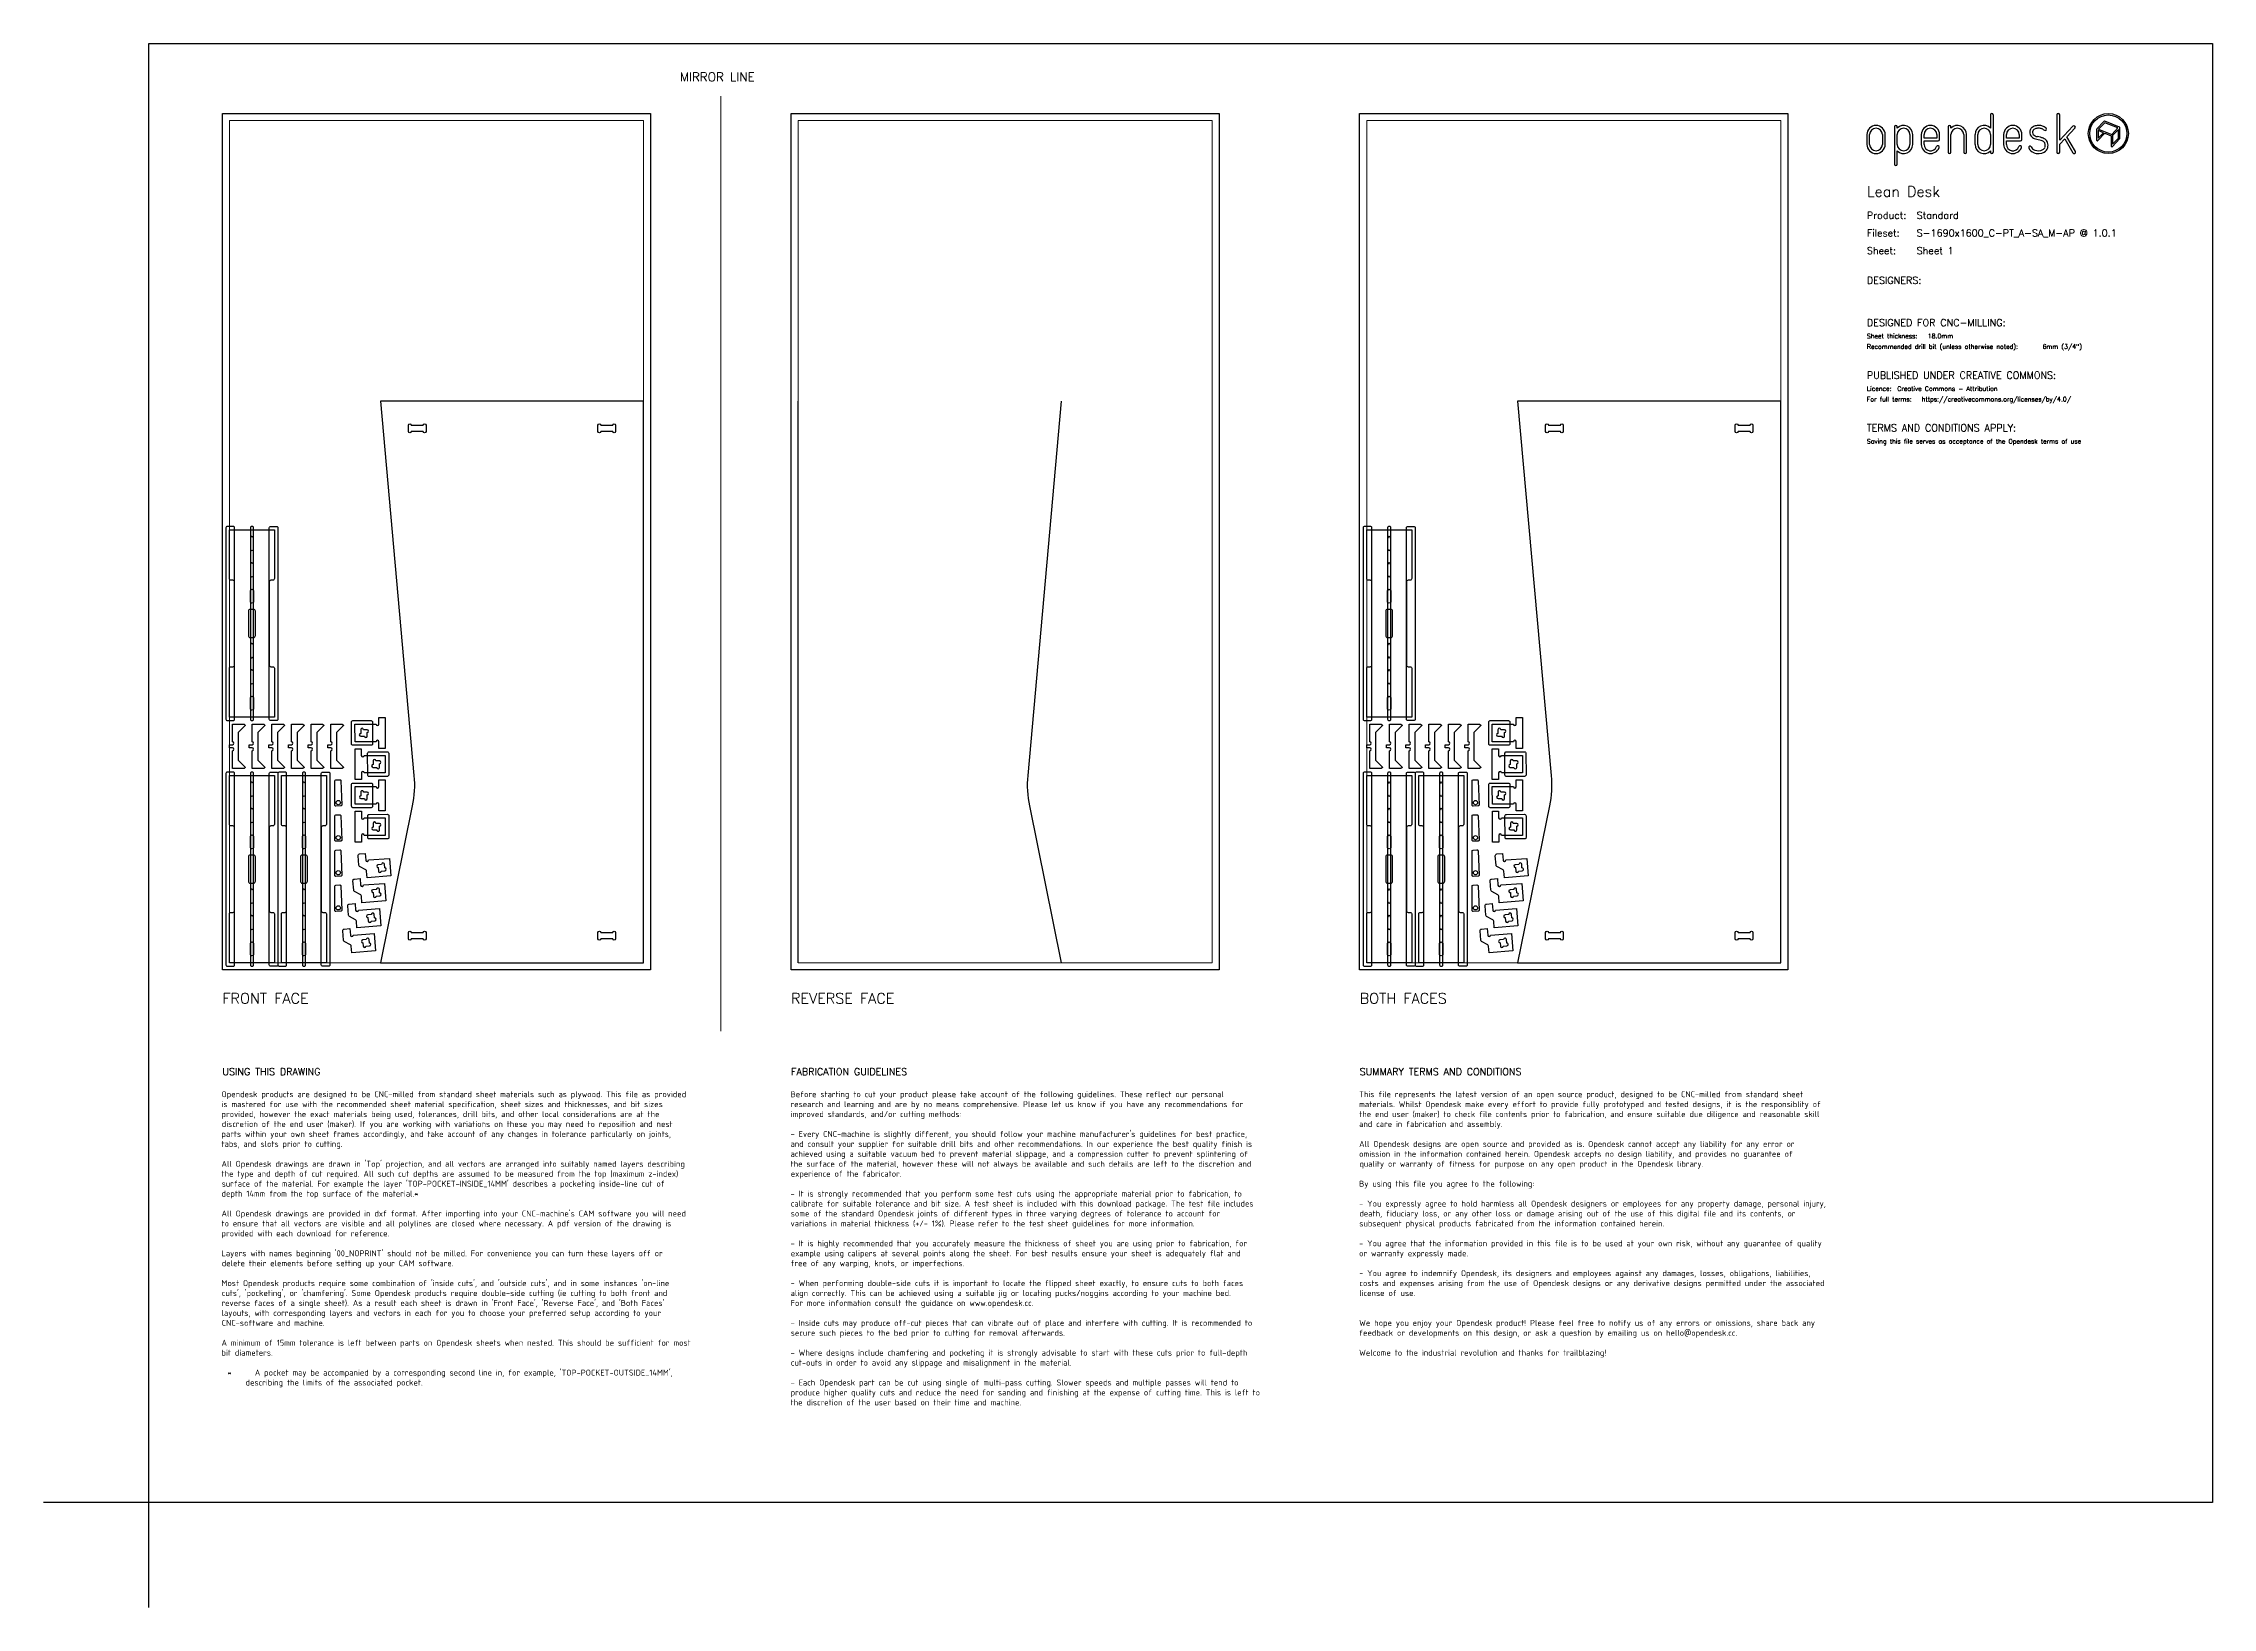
# Model space of a CAD drawing. Header units: millimetres. Extents: x -300 to 5880, y -300 to 4158.
import ezdxf
from ezdxf.enums import TextEntityAlignment as Align

# ---------------------------------------------------------------- set-up
doc = ezdxf.new("R2010")
doc.units = ezdxf.units.MM
doc.layers.add('00-NOPRINT_TEXT', color=7, linetype='Continuous', lineweight=25)
doc.layers.add('00_NOPRINT_TOLERANCE', color=7, linetype='Continuous', lineweight=5)
for name, color, linetype, lineweight, true_color in [('BOARD_$TH-NOMINAL', 3, 'Continuous', 30, 0x00ff00), ('TOP-CUT-INSIDE_18.0MM', 1, 'Continuous', 25, 0xff1c00), ('TOP-CUT-OUTSIDE_18.0MM', 220, 'Continuous', 25, 0xff00d1), ('TOP-HOLE-12.0MM-DIAM_18.0MM', 3, 'Continuous', 25, 0x00ff0c), ('TOP-POCKET-INSIDE_14.0MM', 190, 'Continuous', 25, 0x9300ff), ('TOP-POCKET-INSIDE_9.0MM', 60, 'Continuous', 25, 0xb0ff00)]:
    doc.layers.add(name, color=color, linetype=linetype, lineweight=lineweight, true_color=true_color)
doc.layers.add('REV-FILLET-ONLINE_3.0MM', color=216, linetype='Continuous', true_color=0x801770)
doc.layers.add('TOP-FILLET-ONLINE_3.0MM', color=220, linetype='Continuous', true_color=0xff00d9)
doc.styles.add('OD-ISOCP-17_221', font='isocp.shx')
doc.styles.add('OD-ISOCP-17_222', font='isocp.shx')
doc.styles.add('OD-ISOCP-17_223', font='isocp.shx')
doc.styles.add('OD-ISOCP-17_224', font='isocp.shx')
doc.styles.add('OD-ISOCP-17_225', font='isocp.shx')
doc.styles.add('OD-ISOCP-17_226', font='isocp.shx')
doc.styles.add('OD-ISOCP-17_227', font='isocp.shx')
doc.styles.add('OD-ISOCP-17_228', font='isocp.shx')
doc.styles.add('OD-ISOCP-17_229', font='isocp.shx')
doc.styles.add('OD-ISOCP-17_230', font='isocp.shx')
doc.styles.add('OD-ISOCP-17_231', font='isocp.shx')
doc.styles.add('OD-ISOCP-17_232', font='isocp.shx')
doc.styles.add('OD-ISOCP-17_233', font='isocp.shx')
doc.styles.add('OD-ISOCP-17_234', font='isocp.shx')
doc.styles.add('OD-ISOCP-17_235', font='isocp.shx')
doc.styles.add('OD-ISOCP-17_236', font='isocp.shx')
doc.styles.add('OD-ISOCP-17_237', font='isocp.shx')
doc.styles.add('OD-ISOCP-17_238', font='isocp.shx')
doc.styles.add('OD-ISOCP-17_239', font='isocp.shx')
doc.styles.add('OD-ISOCP-17_240', font='isocp.shx')
doc.styles.add('OD-ISOCP-17_241', font='isocp.shx')
doc.styles.add('OD-ISOCP-17_242', font='isocp.shx')
doc.styles.add('OD-ISOCP-17_243', font='isocp.shx')
doc.styles.add('OD-ISOCP-17_244', font='isocp.shx')
doc.styles.add('OD-ISOCP-17_245', font='isocp.shx')
doc.styles.add('OD-ISOCP-17_246', font='isocp.shx')
doc.styles.add('OD-ISOCP-17_247', font='isocp.shx')
doc.styles.add('OD-ISOCP-17_248', font='isocp.shx')
doc.styles.add('OD-ISOCP-17_249', font='isocp.shx')
doc.styles.add('OD-ISOCP-17_250', font='isocp.shx')
doc.styles.add('OD-ISOCP-17_251', font='isocp.shx')
doc.styles.add('OD-ISOCP-17_252', font='isocp.shx')
doc.styles.add('OD-ISOCP-17_253', font='isocp.shx')
doc.styles.add('OD-ISOCP-17_254', font='isocp.shx')
doc.styles.add('OD-ISOCP-17_255', font='isocp.shx')
doc.styles.add('OD-ISOCP-17_256', font='isocp.shx')
doc.styles.add('OD-ISOCP-17_257', font='isocp.shx')
doc.styles.add('OD-ISOCP-17_258', font='isocp.shx')
doc.styles.add('OD-ISOCP-17_259', font='isocp.shx')
doc.styles.add('OD-ISOCP-17_260', font='isocp.shx')
doc.styles.add('OD-ISOCP-17_261', font='isocp.shx')
doc.styles.add('OD-ISOCP-17_262', font='isocp.shx')
doc.styles.add('OD-ISOCP-17_263', font='isocp.shx')
doc.styles.add('OD-ISOCP-17_264', font='isocp.shx')
doc.styles.add('OD-ISOCP-17_265', font='isocp.shx')
doc.styles.add('OD-ISOCP-17_266', font='isocp.shx')
doc.styles.add('OD-ISOCP-17_267', font='isocp.shx')
doc.styles.add('OD-ISOCP-17_268', font='isocp.shx')
doc.styles.add('OD-ISOCP-17_269', font='isocp.shx')
doc.styles.add('OD-ISOCP-17_270', font='isocp.shx')
doc.styles.add('OD-ISOCP-17_271', font='isocp.shx')
doc.styles.add('OD-ISOCP-17_272', font='isocp.shx')
doc.styles.add('OD-ISOCP-17_273', font='isocp.shx')
doc.styles.add('OD-ISOCP-17_274', font='isocp.shx')
doc.styles.add('OD-ISOCP-17_275', font='isocp.shx')
doc.styles.add('OD-ISOCP-17_276', font='isocp.shx')
doc.styles.add('OD-ISOCP-17_277', font='isocp.shx')
doc.styles.add('OD-ISOCP-17_278', font='isocp.shx')
doc.styles.add('OD-ISOCP-17_279', font='isocp.shx')
doc.styles.add('OD-ISOCP-17_280', font='isocp.shx')
doc.styles.add('OD-ISOCP-17_281', font='isocp.shx')
doc.styles.add('OD-ISOCP-17_282', font='isocp.shx')
doc.styles.add('OD-ISOCP-17_283', font='isocp.shx')
doc.styles.add('OD-ISOCP-17_284', font='isocp.shx')
doc.styles.add('OD-ISOCP-17_285', font='isocp.shx')
doc.styles.add('OD-ISOCP-17_286', font='isocp.shx')
doc.styles.add('OD-ISOCP-17_287', font='isocp.shx')
doc.styles.add('OD-ISOCP-17_288', font='isocp.shx')
doc.styles.add('OD-SIMPLEX-13_86', font='simplex.shx')
doc.styles.add('OD-SIMPLEX-20_82', font='simplex.shx')
doc.styles.add('OD-SIMPLEX-20_86', font='simplex.shx')
doc.styles.add('OD-SIMPLEX-20_87', font='simplex.shx')
doc.styles.add('OD-SIMPLEX-20_88', font='simplex.shx')
doc.styles.add('OD-SIMPLEX-25_89', font='simplex.shx')
doc.styles.add('OD-SIMPLEX-30_83', font='simplex.shx')
doc.styles.add('OD-SIMPLEX-30_87', font='simplex.shx')
doc.styles.add('OD-SIMPLEX-30_88', font='simplex.shx')
doc.styles.add('OD-SIMPLEX-30_89', font='simplex.shx')

# ---------------------------------------------------------------- blocks, each defined once
blk = doc.blocks.new('Borders Opendesk_7')
at = {"layer": '00-NOPRINT_TEXT'}
for p, q in [((0, 4158), (5880, 4158)), ((0, 0), (0, 4158)), ((5880, 4158), (5880, 0)), ((4895, 3898), (4895, 3870.1)), ((4902.9, 3870.1), (4902.9, 3898)), ((4939.3, 3898), (4939.3, 3870.1)), ((4947.3, 3870.1), (4947.3, 3898)), ((4973.4, 3920.1), (4973.4, 3814.1)), ((4981.3, 3916.7), (4981.3, 3920.1)), ((4981.3, 3870.1), (4981.3, 3898)), ((5017.7, 3898), (5017.7, 3870.1)), ((5025.6, 3870.1), (5025.6, 3898)), ((5050, 3898), (5050, 3870.1)), ((5058, 3888.1), (5058, 3898)), ((5094.4, 3898), (5094.4, 3888.1)), ((5102.3, 3884.1), (5102.3, 3898)), ((5126.6, 3920.1), (5126.6, 3848)), ((5134.5, 3916.7), (5134.5, 3920.1)), ((5134.5, 3848), (5134.5, 3898)), ((5170.9, 3898), (5170.9, 3848)), ((5178.9, 3848), (5178.9, 3898)), ((5203, 3898), (5203, 3870.1)), ((5211, 3870.1), (5211, 3898)), ((5247.4, 3954), (5247.4, 3916.7)), ((5247.4, 3898), (5247.4, 3870.1)), ((5255.3, 3848), (5255.3, 3954)), ((5284.6, 3898), (5284.6, 3870.1)), ((5292.6, 3888.1), (5292.6, 3898)), ((5329, 3898), (5329, 3888.1)), ((5336.9, 3884.1), (5336.9, 3898)), ((5436.4, 3954), (5436.4, 3848)), ((5444.4, 3881.9), (5444.4, 3954)), ((5482.1, 3922), (5444.4, 3881.9)), ((5464.8, 3892.1), (5487.9, 3916.6)), ((5549.5, 3912.6), (5549.5, 3882.2)), ((5570.5, 3935.8), (5550.1, 3914)), ((5553.1, 3880.8), (5572.9, 3901.9)), ((5553.7, 3909.6), (5553.7, 3887.4)), ((5568.8, 3903.5), (5553.7, 3909.6)), ((5553.7, 3887.4), (5568.8, 3903.5)), ((5572.6, 3931.9), (5555.2, 3913.4)), ((5555.2, 3913.4), (5592.6, 3898.3)), ((5610, 3916.9), (5572.6, 3931.9)), ((5614.4, 3919.6), (5572.8, 3936.3)), ((5572.9, 3901.9), (5591.1, 3894.5)), ((5591.1, 3894.5), (5591.1, 3865.5)), ((5592.6, 3898.3), (5610, 3916.9)), ((5611.5, 3912.4), (5595.2, 3895.1)), ((5595.2, 3895.1), (5595.2, 3870.7)), ((5611.5, 3888.1), (5611.5, 3912.4)), ((5615.7, 3887.3), (5615.7, 3917.6)), ((4981.3, 3814.1), (4981.3, 3851.4)), ((5094.4, 3888.1), (5058, 3888.1)), ((5058, 3870.1), (5058, 3880.1)), ((5058, 3880.1), (5098.3, 3880.1)), ((5247.4, 3851.4), (5247.4, 3848)), ((5329, 3888.1), (5292.6, 3888.1)), ((5292.6, 3870.1), (5292.6, 3880.1)), ((5292.6, 3880.1), (5332.9, 3880.1)), ((5444.4, 3870.4), (5459.1, 3886)), ((5444.4, 3848), (5444.4, 3870.4)), ((5459.1, 3886), (5482.1, 3846)), ((5489, 3850), (5464.8, 3892.1)), ((5594.7, 3864.1), (5615.1, 3885.8)), ((5595.2, 3870.7), (5611.5, 3888.1)), ((0, 0), (-300, 0)), ((0, -300), (0, 0)), ((5880, 0), (0, 0))]:
    blk.add_line(p, q, dxfattribs=at)
for radius in [57, 52.9]:
    blk.add_circle((5582.9, 3901), radius, dxfattribs=at)
for centre, radius, start, end in [((5251.3, 3954), 3.97, 0, 180), ((5440.4, 3954), 3.97, 0, 180), ((4921.1, 3898), 26.1, 0, 180), ((4921.1, 3898), 18.2, 0, 180), ((4977.3, 3920.1), 3.97, 0, 180), ((4999.5, 3898), 26.1, 0, 134.13157), ((4999.5, 3898), 18.2, 0, 180), ((5076.2, 3898), 26.1, 0, 180), ((5076.2, 3898), 18.2, 0, 180), ((5130.6, 3920.1), 3.97, 0, 180), ((5152.7, 3898), 26.1, 0, 134.13157), ((5152.7, 3898), 18.2, 0, 180), ((5229.2, 3898), 26.1, 45.86843, 180), ((5229.2, 3898), 18.2, 0, 180), ((5310.8, 3898), 26.1, 0, 180), ((5310.8, 3898), 18.2, 0, 180), ((5377.2, 3904.5), 18.3, 167.09639, 235.84532), ((5375.9, 3904.8), 16.9, 150.51394, 167.04891), ((5377.5, 3903.4), 19, 138.98821, 149.26699), ((5377.5, 3903.4), 19, 127.9168, 138.98821), ((5380.5, 3899.5), 24, 111.70118, 127.9168), ((5377.2, 3904.5), 10.3, 167.96032, 235.86134), ((5375.9, 3904.8), 8.99, 151.05191, 168.02381), ((5377.5, 3903.4), 11.1, 138.98821, 148.80915), ((5377.5, 3903.4), 11.1, 127.9168, 138.98821), ((5380.5, 3899.5), 16, 111.70118, 127.9168), ((5382, 3911.6), 18.9, 235.85111, 248.09121), ((5383.5, 3891.9), 32.1, 90, 111.70118), ((5383.5, 3891.9), 24.2, 90, 111.70118), ((5388.7, 3928.4), 37, 248.09121, 257.53847), ((5383.5, 3878.8), 45.3, 80.71035, 90), ((5383.5, 3878.8), 37.3, 80.71035, 90), ((5385.9, 3893.2), 22.7, 71.50348, 80.71035), ((5385.9, 3893.2), 30.7, 71.50348, 80.71035), ((5387.1, 3896.7), 19, 61.03556, 71.50348), ((5387.1, 3896.7), 26.9, 61.03556, 71.50348), ((5387.1, 3896.7), 19, 46.7983, 61.03556), ((5387.1, 3896.7), 26.9, 46.7983, 61.03556), ((5402.8, 3913.5), 3.97, 226.7983, 46.7983), ((5485, 3919.3), 3.97, 316.71352, 136.71352), ((5551.6, 3912.6), 2.06, 136.76961, 180), ((5572, 3934.4), 2.06, 68.07144, 136.76961), ((5613.6, 3917.6), 2.06, 0, 68.07144), ((4921.1, 3870.1), 26.1, 180, 0), ((4921.1, 3870.1), 18.2, 180, 0), ((4999.5, 3870.1), 18.2, 180, 0), ((4999.5, 3870.1), 26.1, 225.86843, 0), ((5076.2, 3870.1), 26.1, 180, 340.02575), ((5076.2, 3870.1), 18.2, 180, 340.02575), ((5097, 3862.6), 3.97, 340.02575, 160.02575), ((5098.3, 3884.1), 3.97, 270, 0), ((5130.6, 3848), 3.97, 180, 0), ((5174.9, 3848), 3.97, 180, 0), ((5229.2, 3870.1), 26.1, 180, 314.13157), ((5229.2, 3870.1), 18.2, 180, 0), ((5251.3, 3848), 3.97, 180, 0), ((5310.8, 3870.1), 26.1, 180, 340.02575), ((5310.8, 3870.1), 18.2, 180, 340.02575), ((5331.6, 3862.6), 3.97, 340.02575, 160.02575), ((5332.9, 3884.1), 3.97, 270, 0), ((5359.7, 3861.7), 3.97, 24.78597, 204.78597), ((5380.2, 3871.2), 26.6, 204.78597, 247.9544), ((5380.2, 3871.2), 18.7, 204.78597, 247.9544), ((5382, 3911.6), 26.9, 235.85111, 248.09121), ((5383.5, 3879.3), 35.4, 247.9544, 298.20261), ((5388.7, 3928.4), 44.9, 248.09121, 257.53847), ((5383.5, 3879.3), 27.4, 247.9544, 298.20261), ((5300, 3526.6), 366.5, 76.19474, 77.53847), ((5300, 3526.6), 374.5, 76.19474, 77.53847), ((5372.7, 3822.5), 61.9, 69.1442, 76.19474), ((5372.7, 3822.5), 69.8, 69.1442, 76.19474), ((5389.5, 3866.6), 14.6, 38.92909, 69.1442), ((5390.6, 3866.1), 12.5, 298.20261, 343.80333), ((5389.5, 3866.6), 22.5, 38.92909, 69.1442), ((5390.6, 3866.1), 20.4, 298.20261, 343.80333), ((5393.9, 3870.2), 8.99, 17.58344, 38.92909), ((5385.6, 3867.6), 17.6, 343.80333, 17.58344), ((5393.9, 3870.2), 16.9, 17.58344, 38.92909), ((5385.6, 3867.6), 25.5, 343.80333, 17.58344), ((5440.4, 3848), 3.97, 180, 0), ((5485.5, 3848), 3.97, 209.84173, 29.84173), ((5551.6, 3882.2), 2.06, 180, 316.76961), ((5593.2, 3865.5), 2.06, 180, 316.76961), ((5613.6, 3887.3), 2.06, 316.76961, 0), ((4977.3, 3814.1), 3.97, 180, 0)]:
    blk.add_arc(centre, radius, start, end, dxfattribs=at)
at = {"layer": '00_NOPRINT_TOLERANCE'}
for p, q in [((210, 3958), (1430, 3958)), ((210, 1518), (210, 3958)), ((1430, 3958), (1430, 1518)), ((1630, 1343.2), (1630, 4008)), ((1830, 3958), (3050, 3958)), ((1830, 1518), (1830, 3958)), ((3050, 3958), (3050, 1518)), ((3450, 3958), (4670, 3958)), ((3450, 1518), (3450, 3958)), ((4670, 3958), (4670, 1518)), ((230, 3938), (1410, 3938)), ((230, 1538), (230, 3938)), ((1410, 3938), (1410, 1538)), ((1850, 1538), (1850, 3938)), ((1850, 3938), (3030, 3938)), ((3030, 3938), (3030, 1538)), ((3470, 3938), (4650, 3938)), ((3470, 1538), (3470, 3938)), ((4650, 3938), (4650, 1538)), ((1430, 1518), (210, 1518)), ((1410, 1538), (230, 1538)), ((3050, 1518), (1830, 1518)), ((3030, 1538), (1850, 1538)), ((4670, 1518), (3450, 1518)), ((4650, 1538), (3470, 1538))]:
    blk.add_line(p, q, dxfattribs=at)
at = {"layer": 'BOARD_$TH-NOMINAL'}
for p, q in [((210, 3958), (1430, 3958)), ((210, 1518), (210, 3958)), ((1430, 3958), (1430, 1518)), ((1830, 3958), (3050, 3958)), ((1830, 1518), (1830, 3958)), ((3050, 3958), (3050, 1518)), ((3450, 3958), (4670, 3958)), ((3450, 1518), (3450, 3958)), ((4670, 3958), (4670, 1518)), ((1430, 1518), (210, 1518)), ((3050, 1518), (1830, 1518)), ((4670, 1518), (3450, 1518))]:
    blk.add_line(p, q, dxfattribs=at)
at = {"layer": '00-NOPRINT_TEXT'}
for s, height, style, p in [('MIRROR LINE', 25, 'OD-SIMPLEX-25_89', (1513.3, 4049.9)), ('Lean Desk', 30, 'OD-SIMPLEX-30_83', (4895, 3720.9)), ('Product:', 20, 'OD-SIMPLEX-20_82', (4895, 3657.9)), ('Standard', 20, 'OD-SIMPLEX-20_82', (5036.9, 3657.9)), ('Fileset:', 20, 'OD-SIMPLEX-20_82', (4895, 3607.7)), ('S-1690x1600_C-PT_A-SA_M-AP @ 1.0.1', 20, 'OD-SIMPLEX-20_82', (5036.9, 3607.6)), ('Sheet:', 20, 'OD-SIMPLEX-20_82', (4895, 3557.4)), ('Sheet 1', 20, 'OD-SIMPLEX-20_82', (5036.9, 3557.5)), ('DESIGNERS:', 20, 'OD-SIMPLEX-20_82', (4895, 3472.4)), ('DESIGNED FOR CNC-MILLING:', 20, 'OD-SIMPLEX-20_82', (4895, 3352.4)), ('Sheet thickness:', 13, 'OD-SIMPLEX-13_86', (4895, 3317.4)), ('Recommended drill bit (unless otherwise noted):', 13, 'OD-SIMPLEX-13_86', (4895, 3287.4)), ('18.0mm', 13, 'OD-SIMPLEX-13_86', (5068.3, 3317.4)), ('6mm (3/4")', 13, 'OD-SIMPLEX-13_86', (5395.5, 3287.4)), ('PUBLISHED UNDER CREATIVE COMMONS:', 20, 'OD-SIMPLEX-20_82', (4895, 3202.4)), ('Licence:', 13, 'OD-SIMPLEX-13_86', (4895, 3167.4)), ('Creative Commons - Attribution', 13, 'OD-SIMPLEX-13_86', (4981.5, 3167.4)), ('https://creativecommons.org/licenses/by/4.0/', 13, 'OD-SIMPLEX-13_86', (5051.1, 3137.4)), ('For full terms:', 13, 'OD-SIMPLEX-13_86', (4895, 3137.4)), ('TERMS AND CONDITIONS APPLY:', 20, 'OD-SIMPLEX-20_82', (4895, 3052.3)), ('Saving this file serves as acceptance of the Opendesk terms of use ', 13, 'OD-SIMPLEX-13_86', (4895, 3017.3))]:
    blk.add_text(s, height=height, dxfattribs=dict(at, style=style)).set_placement(p)
at = {"layer": '00-NOPRINT_TEXT', "color": 7}
for s, height, style, p in [('FRONT FACE', 30, 'OD-SIMPLEX-30_89', (210, 1451.3)), ('REVERSE FACE', 30, 'OD-SIMPLEX-30_88', (1830, 1451.3)), ('BOTH FACES', 30, 'OD-SIMPLEX-30_87', (3450, 1451.3)), ('USING THIS DRAWING', 20, 'OD-SIMPLEX-20_88', (210, 1237.4)), ('FABRICATION GUIDELINES', 20, 'OD-SIMPLEX-20_87', (1830, 1237.4)), ('SUMMARY TERMS AND CONDITIONS', 20, 'OD-SIMPLEX-20_86', (3450, 1237.4))]:
    blk.add_text(s, height=height, dxfattribs=dict(at, style=style)).set_placement(p, align=Align.TOP_LEFT)
for s, style, p in [('Opendesk products are designed to be CNC-milled from standard sheet materials such as plywood. This file as provided', 'OD-ISOCP-17_265', (207.4, 1154.7)), ('is mastered for use with the recommended sheet material specification, sheet sizes and thicknesses, and bit sizes', 'OD-ISOCP-17_266', (207.4, 1126.3)), ('provided, however the exact materials being used, tolerances, drill bits, and other local considerations are at the', 'OD-ISOCP-17_267', (207.4, 1098)), ('research and learning and are by no means comprehensive. Please let us know if you have any recommendations for', 'OD-ISOCP-17_241', (1828.7, 1126.3)), ('Before starting to cut your product please take account of the following guidelines. These reflect our personal', 'OD-ISOCP-17_240', (1828.7, 1154.7)), ('improved standards, and/or cutting methods:', 'OD-ISOCP-17_242', (1828.7, 1098)), ('the end user (maker) to check file contents prior to fabrication, and ensure suitable due diligence and reasonable skill', 'OD-ISOCP-17_223', (3448.5, 1098)), ('This file represents the latest version of an open source product, designed to be CNC-milled from standard sheet', 'OD-ISOCP-17_221', (3448.5, 1154.7)), ('materials. Whilst Opendesk make every effort to provide fully prototyped and tested designs, it is the responsiblity of', 'OD-ISOCP-17_222', (3448.5, 1126.3)), ('parts within your own sheet frames accordingly, and take account of any changes in tolerance particularly on joints,', 'OD-ISOCP-17_269', (207.4, 1041.3)), ('discretion of the end user (maker). If you are working with variations on these you may need to reposition and nest', 'OD-ISOCP-17_268', (208.1, 1069.7)), ("- Every CNC-machine is slightly different, you should follow your machine manufacturer's guidelines for best practice,", 'OD-ISOCP-17_243', (1828.7, 1041.3)), ('and care in fabrication and assembly.', 'OD-ISOCP-17_224', (3448.5, 1069.7)), ('tabs, and slots prior to cutting.', 'OD-ISOCP-17_270', (207.4, 1013)), ('and consult your supplier for suitable drill bits and other recommendations. In our experience the best quality finish is', 'OD-ISOCP-17_244', (1828.7, 1013)), ('achieved using a suitable vacuum bed to prevent material slippage, and a compression cutter to prevent splintering of', 'OD-ISOCP-17_245', (1828.7, 984.7)), ('All Opendesk designs are open source and provided as is. Opendesk cannot accept any liability for any error or', 'OD-ISOCP-17_225', (3448.5, 1013)), ('omission in the information contained herein. Opendesk accepts no design liability, and provides no guarantee of', 'OD-ISOCP-17_226', (3448.5, 984.7)), ('the type and depth of cut required. All such cut depths are assumed to be measured from the top (maximum z-index)', 'OD-ISOCP-17_272', (207.4, 928)), ("All Opendesk drawings are drawn in 'Top' projection, and all vectors are arranged into suitably named layers describing", 'OD-ISOCP-17_271', (207.4, 956.3)), ('the surface of the material, however these will not always be available and such details are left to the discretion and', 'OD-ISOCP-17_246', (1828.7, 956.3)), ('experience of the fabricator.', 'OD-ISOCP-17_247', (1829.2, 928)), ('quality or warranty of fitness for purpose on any open product in the Opendesk library.', 'OD-ISOCP-17_227', (3449.1, 956.3)), ('depth 14mm from the top surface of the material.*', 'OD-ISOCP-17_274', (207.4, 871.3)), ("surface of the material. For example the layer 'TOP-POCKET-INSIDE_14MM' describes a pocketing inside-line cut of", 'OD-ISOCP-17_273', (208, 899.7)), ('- It is strongly recommended that you perform some test cuts using the appropriate material prior to fabrication, to', 'OD-ISOCP-17_248', (1828.7, 871.3)), ('By using this file you agree to the following:', 'OD-ISOCP-17_228', (3448.5, 899.7)), ('to ensure that all vectors are visible and all polylines are closed where necessary. A pdf version of the drawing is', 'OD-ISOCP-17_276', (207.4, 786.3)), ("All Opendesk drawings are provided in dxf format. After importing into your CNC-machine's CAM software you will need", 'OD-ISOCP-17_275', (207.4, 814.7)), ('variations in material thickness (+/- 1%). Please refer to the test sheet guidelines for more information.', 'OD-ISOCP-17_251', (1828.7, 786.3)), ('some of the standard Opendesk joints of different types in three varying degrees of tolerance to account for', 'OD-ISOCP-17_250', (1829.2, 814.7)), ('calibrate for suitable tolerance and bit size. A test sheet is included with this download package. The test file includes', 'OD-ISOCP-17_249', (1829.3, 843)), ('- You expressly agree to hold harmless all Opendesk designers or employees for any property damage, personal injury,', 'OD-ISOCP-17_229', (3448.5, 843)), ('subsequent physical products fabricated from the information contained herein.', 'OD-ISOCP-17_231', (3449, 786.3)), ('death, fiduciary loss, or any other loss or damage arising out of the use of this digital file and its contents, or', 'OD-ISOCP-17_230', (3449.1, 814.7)), ('provided with each download for reference.', 'OD-ISOCP-17_277', (207.4, 758)), ('- It is highly recommended that you accurately measure the thickness of sheet you are using prior to fabrication, for', 'OD-ISOCP-17_252', (1828.7, 729.7)), ('- You agree that the information provided in this file is to be used at your own risk, without any guarantee of quality', 'OD-ISOCP-17_232', (3448.5, 729.7)), ("Layers with names beginning '00_NOPRINT' should not be milled. For convenience you can turn these layers off or", 'OD-ISOCP-17_278', (207.4, 701.3)), ('delete their elements before setting up your CAM software.', 'OD-ISOCP-17_279', (208.1, 673)), ('free of any warping, knots, or imperfections.', 'OD-ISOCP-17_254', (1828.7, 673)), ('example using calipers at several points along the sheet. For best results ensure your sheet is adequately flat and', 'OD-ISOCP-17_253', (1829.2, 701.3)), ('or warranty expressly made.', 'OD-ISOCP-17_233', (3448.5, 701.3)), ("Most Opendesk products require some combination of 'inside cuts', and 'outside cuts', and in some instances 'on-line", 'OD-ISOCP-17_280', (207.4, 616.3)), ('- When performing double-side cuts it is important to locate the flipped sheet exactly, to ensure cuts to both faces', 'OD-ISOCP-17_255', (1828.7, 616.3)), ('- You agree to indemnify Opendesk, its designers and employees against any damages, losses, obligations, liabilities,', 'OD-ISOCP-17_234', (3448.5, 644.7)), ('costs and expenses arising from the use of Opendesk designs or any derivative designs permitted under the associated', 'OD-ISOCP-17_235', (3449.1, 616.3)), ("reverse faces of a single sheet). As a result each sheet is drawn in 'Front Face', 'Reverse Face', and 'Both Faces'", 'OD-ISOCP-17_282', (207.4, 559.7)), ("cuts', 'pocketing', or 'chamfering'. Some Opendesk products require double-side cutting (ie cutting to both front and", 'OD-ISOCP-17_281', (208.1, 588)), ('align correctly. This can be achieved using a suitable jig or locating pucks/noggins according to your machine bed.', 'OD-ISOCP-17_256', (1828.7, 588)), ('For more information consult the guidance on www.opendesk.cc.', 'OD-ISOCP-17_257', (1828.7, 559.7)), ('license of use.', 'OD-ISOCP-17_236', (3448.8, 588)), ('layouts, with corresponding layers and vectors in each for you to choose your preferred setup according to your', 'OD-ISOCP-17_283', (207.8, 531.3)), ('CNC-software and machine.', 'OD-ISOCP-17_284', (208.2, 503)), ('- Inside cuts may produce off-cut pieces that can vibrate out of place and interfere with cutting. It is recommended to', 'OD-ISOCP-17_258', (1828.7, 503)), ('We hope you enjoy your Opendesk product! Please feel free to notify us of any errors or omissions, share back any', 'OD-ISOCP-17_237', (3448.5, 503)), ('A minimum of 15mm tolerance is left between parts on Opendesk sheets when nested. This should be sufficient for most', 'OD-ISOCP-17_285', (207.4, 446.3)), ('bit diameters.', 'OD-ISOCP-17_286', (207.4, 418)), ('- Where designs include chamfering and pocketing it is strongly advisable to start with these cuts prior to full-depth', 'OD-ISOCP-17_260', (1828.7, 418)), ('secure such pieces to the bed prior to cutting for removal afterwards.', 'OD-ISOCP-17_259', (1829.2, 474.7)), ('Welcome to the industrial revolution and thanks for trailblazing!', 'OD-ISOCP-17_239', (3448.5, 418)), ('feedback or developments on this design, or ask a question by emailing us on hello@opendesk.cc.', 'OD-ISOCP-17_238', (3448.5, 474.7)), ("*      A pocket may be accompanied by a corresponding second line in, for example, 'TOP-POCKET-OUTSIDE_14MM',", 'OD-ISOCP-17_287', (224.4, 361.3)), ('cut-outs in order to avoid any slippage and misalignment in the material.', 'OD-ISOCP-17_261', (1829.3, 389.7)), ('describing the limits of the associated pocket.', 'OD-ISOCP-17_288', (276.1, 333)), ('- Each Opendesk part can be cut using single of multi-pass cutting. Slower speeds and multiple passes will tend to', 'OD-ISOCP-17_262', (1828.7, 333)), ('produce higher quality cuts and reduce the need for sanding and finishing at the expense of cutting time. This is left to', 'OD-ISOCP-17_263', (1828.7, 304.7)), ('the discretion of the user based on their time and machine.', 'OD-ISOCP-17_264', (1828.7, 276.3))]:
    blk.add_text(s, height=17, dxfattribs=dict(at, style=style)).set_placement(p)

msp = doc.modelspace()

# ---------------------------------------------------------------- linework, layer by layer
at = {"layer": 'REV-FILLET-ONLINE_3.0MM'}
msp.add_line((1850, 1538), (1850, 3138), dxfattribs=at)
at = {"layer": 'REV-FILLET-ONLINE_3.0MM', "extrusion": (1e-16, 0, -1)}
msp.add_line((4650, 1538), (4650, 3138), dxfattribs=at)
at = {"layer": 'REV-FILLET-ONLINE_3.0MM'}
msp.add_lwpolyline([(2600, 3138), (2504.3, 2071.4, 0.072682), (2509.1, 1984.7), (2600, 1538)], format="xyb", dxfattribs=at)
at = {"layer": 'REV-FILLET-ONLINE_3.0MM', "extrusion": (1e-16, 0, -1)}
msp.add_lwpolyline([(-3900, 3138), (-3995.7, 2071.4, 0.072682), (-3990.9, 1984.7), (-3900, 1538)], format="xyb", dxfattribs=at)
at = {"layer": 'TOP-CUT-INSIDE_18.0MM'}
for points in [[(782.1, 3070.1, -1), (790.1, 3070.1), (790.1, 3051.9, -1), (782.1, 3051.9), (747.9, 3051.9, -1), (739.9, 3051.9), (739.9, 3070.1, -1), (747.9, 3070.1)], [(1287.9, 3051.9, -1), (1279.9, 3051.9), (1279.9, 3070.1, -1), (1287.9, 3070.1), (1322.1, 3070.1, -1), (1330.1, 3070.1), (1330.1, 3051.9, -1), (1322.1, 3051.9)], [(4022.1, 3070.1, -1), (4030.1, 3070.1), (4030.1, 3051.9, -1), (4022.1, 3051.9), (3987.9, 3051.9, -1), (3979.9, 3051.9), (3979.9, 3070.1, -1), (3987.9, 3070.1)], [(4527.9, 3051.9, -1), (4519.9, 3051.9), (4519.9, 3070.1, -1), (4527.9, 3070.1), (4562.1, 3070.1, -1), (4570.1, 3070.1), (4570.1, 3051.9, -1), (4562.1, 3051.9)], [(289.6, 2747.8), (289.6, 2716.8, 1), (298.6, 2716.8), (298.6, 2747.8, 1)], [(3529.6, 2747.8), (3529.6, 2716.8, 1), (3538.6, 2716.8), (3538.6, 2747.8, 1)], [(298.6, 2641.8), (298.6, 2672.8, 1), (289.6, 2672.8), (289.6, 2641.8, 1)], [(3538.6, 2641.8), (3538.6, 2672.8, 1), (3529.6, 2672.8), (3529.6, 2641.8, 1)], [(289.6, 2566.8), (289.6, 2597.8, -1), (298.6, 2597.8), (298.6, 2566.8, -1)], [(3529.6, 2566.8), (3529.6, 2597.8, -1), (3538.6, 2597.8), (3538.6, 2566.8, -1)], [(284.2, 2470.2, 0.414214), (289.6, 2464.8), (298.6, 2464.8, 0.414214), (304, 2470.2), (304, 2539.4, 0.414214), (298.6, 2544.8), (289.6, 2544.8, 0.414214), (284.2, 2539.4)], [(3524.2, 2470.2, 0.414214), (3529.6, 2464.8), (3538.6, 2464.8, 0.414214), (3544, 2470.2), (3544, 2539.4, 0.414214), (3538.6, 2544.8), (3529.6, 2544.8, 0.414214), (3524.2, 2539.4)], [(289.6, 2411.8, 1), (298.6, 2411.8), (298.6, 2442.8, 1), (289.6, 2442.8)], [(3529.6, 2411.8, 1), (3538.6, 2411.8), (3538.6, 2442.8, 1), (3529.6, 2442.8)], [(289.6, 2336.8, 1), (298.6, 2336.8), (298.6, 2367.8, 1), (289.6, 2367.8)], [(3529.6, 2336.8, 1), (3538.6, 2336.8), (3538.6, 2367.8, 1), (3529.6, 2367.8)], [(298.6, 2261.8, -1), (289.6, 2261.8), (289.6, 2292.8, -1), (298.6, 2292.8)], [(3538.6, 2261.8, -1), (3529.6, 2261.8), (3529.6, 2292.8, -1), (3538.6, 2292.8)], [(604, 2202), (604, 2191.6, 1), (604, 2183.6), (614.4, 2183.6, 1), (622.4, 2183.6), (622.4, 2194, 1), (622.4, 2202), (612, 2202, 1.000001)], [(3844, 2202), (3844, 2191.6, 1), (3844, 2183.6), (3854.4, 2183.6, 1), (3862.4, 2183.6), (3862.4, 2194, 1), (3862.4, 2202), (3852, 2202, 1.000001)], [(657.5, 2094.6), (657.5, 2105, 1), (657.5, 2113), (647.1, 2113, 1), (639.1, 2113), (639.1, 2102.6, 1), (639.1, 2094.6), (649.5, 2094.6, 1.000001)], [(3897.5, 2094.6), (3897.5, 2105, 1), (3897.5, 2113), (3887.1, 2113, 1), (3879.1, 2113), (3879.1, 2102.6, 1), (3879.1, 2094.6), (3889.5, 2094.6, 1.000001)], [(298.6, 2047.7, 1), (289.6, 2047.7), (289.6, 2016.7, 1), (298.6, 2016.7)], [(446.8, 2016.7), (446.8, 2047.7, 1), (437.8, 2047.7), (437.8, 2016.7, 1)], [(3538.6, 2047.7, 1), (3529.6, 2047.7), (3529.6, 2016.7, 1), (3538.6, 2016.7)], [(3686.8, 2016.7), (3686.8, 2047.7, 1), (3677.8, 2047.7), (3677.8, 2016.7, 1)], [(604.2, 2024), (604.2, 2013.6, 1), (604.2, 2005.6), (614.6, 2005.6, 1), (622.6, 2005.6), (622.6, 2016, 1), (622.6, 2024), (612.2, 2024, 1.000001)], [(3844.2, 2024), (3844.2, 2013.6, 1), (3844.2, 2005.6), (3854.6, 2005.6, 1), (3862.6, 2005.6), (3862.6, 2016, 1), (3862.6, 2024), (3852.2, 2024, 1.000001)], [(298.6, 1941.7), (298.6, 1972.7, 1), (289.6, 1972.7), (289.6, 1941.7, 1)], [(446.8, 1941.7), (446.8, 1972.7, 1), (437.8, 1972.7), (437.8, 1941.7, 1)], [(657.7, 1916.6), (657.7, 1927, 1), (657.7, 1935), (647.3, 1935, 1), (639.3, 1935), (639.3, 1924.6, 1), (639.3, 1916.6), (649.7, 1916.6, 1.000001)], [(3538.6, 1941.7), (3538.6, 1972.7, 1), (3529.6, 1972.7), (3529.6, 1941.7, 1)], [(3686.8, 1941.7), (3686.8, 1972.7, 1), (3677.8, 1972.7), (3677.8, 1941.7, 1)], [(3897.7, 1916.6), (3897.7, 1927, 1), (3897.7, 1935), (3887.3, 1935, 1), (3879.3, 1935), (3879.3, 1924.6, 1), (3879.3, 1916.6), (3889.7, 1916.6, 1.000001)], [(298.6, 1866.7, -1), (289.6, 1866.7), (289.6, 1897.7, -1), (298.6, 1897.7)], [(437.8, 1866.7), (437.8, 1897.7, -1), (446.8, 1897.7), (446.8, 1866.7, -1)], [(3538.6, 1866.7, -1), (3529.6, 1866.7), (3529.6, 1897.7, -1), (3538.6, 1897.7)], [(3677.8, 1866.7), (3677.8, 1897.7, -1), (3686.8, 1897.7), (3686.8, 1866.7, -1)], [(304, 1839.3, 0.414214), (298.6, 1844.7), (289.6, 1844.7, 0.414214), (284.2, 1839.3), (284.2, 1770.1, 0.414214), (289.6, 1764.7), (298.6, 1764.7, 0.414214), (304, 1770.1)], [(452.2, 1839.3, 0.414214), (446.8, 1844.7), (437.8, 1844.7, 0.414214), (432.4, 1839.3), (432.4, 1770.1, 0.414214), (437.8, 1764.7), (446.8, 1764.7, 0.414214), (452.2, 1770.1)], [(671.6, 1818.5, 1.000001), (663.6, 1817.8), (653.2, 1817, 1), (653.8, 1809.1), (654.6, 1798.7, 1), (662.6, 1799.3), (673, 1800.1, 1), (672.4, 1808.1)], [(3544, 1839.3, 0.414214), (3538.6, 1844.7), (3529.6, 1844.7, 0.414214), (3524.2, 1839.3), (3524.2, 1770.1, 0.414214), (3529.6, 1764.7), (3538.6, 1764.7, 0.414214), (3544, 1770.1)], [(3692.2, 1839.3, 0.414214), (3686.8, 1844.7), (3677.8, 1844.7, 0.414214), (3672.4, 1839.3), (3672.4, 1770.1, 0.414214), (3677.8, 1764.7), (3686.8, 1764.7, 0.414214), (3692.2, 1770.1)], [(3911.6, 1818.5, 1.000001), (3903.6, 1817.8), (3893.2, 1817, 1), (3893.8, 1809.1), (3894.6, 1798.7, 1), (3902.6, 1799.3), (3913, 1800.1, 1), (3912.4, 1808.1)], [(298.6, 1711.7), (298.6, 1742.7, 1), (289.6, 1742.7), (289.6, 1711.7, 1)], [(437.8, 1711.7, 1), (446.8, 1711.7), (446.8, 1742.7, 1), (437.8, 1742.7)], [(657.1, 1747.1, 1.000001), (649.1, 1746.5), (638.7, 1745.7, 1), (639.3, 1737.7), (640.1, 1727.4, 1), (648.1, 1728), (658.5, 1728.8, 1), (657.9, 1736.8)], [(3538.6, 1711.7), (3538.6, 1742.7, 1), (3529.6, 1742.7), (3529.6, 1711.7, 1)], [(3677.8, 1711.7, 1), (3686.8, 1711.7), (3686.8, 1742.7, 1), (3677.8, 1742.7)], [(3897.1, 1747.1, 1.000001), (3889.1, 1746.5), (3878.7, 1745.7, 1), (3879.3, 1737.7), (3880.1, 1727.4, 1), (3888.1, 1728), (3898.5, 1728.8, 1), (3897.9, 1736.8)], [(289.6, 1636.7, 1), (298.6, 1636.7), (298.6, 1667.7, 1), (289.6, 1667.7)], [(446.8, 1636.7), (446.8, 1667.7, 1), (437.8, 1667.7), (437.8, 1636.7, 1)], [(642.5, 1675.8, 1.000001), (634.6, 1675.2), (624.2, 1674.4, 1), (624.8, 1666.4), (625.6, 1656, 1), (633.6, 1656.6), (644, 1657.4, 1), (643.3, 1665.4)], [(3529.6, 1636.7, 1), (3538.6, 1636.7), (3538.6, 1667.7, 1), (3529.6, 1667.7)], [(3686.8, 1636.7), (3686.8, 1667.7, 1), (3677.8, 1667.7), (3677.8, 1636.7, 1)], [(3882.5, 1675.8, 1.000001), (3874.6, 1675.2), (3864.2, 1674.4, 1), (3864.8, 1666.4), (3865.6, 1656, 1), (3873.6, 1656.6), (3884, 1657.4, 1), (3883.3, 1665.4)], [(628, 1604.4, 1.000001), (620, 1603.8), (609.7, 1603, 1), (610.3, 1595), (611.1, 1584.7, 1), (619.1, 1585.3), (629.4, 1586.1, 1), (628.8, 1594.1)], [(747.9, 1605.9, -1), (739.9, 1605.9), (739.9, 1624.1, -1), (747.9, 1624.1), (782.1, 1624.1, -1), (790.1, 1624.1), (790.1, 1605.9, -1), (782.1, 1605.9)], [(1322.1, 1624.1, -1), (1330.1, 1624.1), (1330.1, 1605.9, -1), (1322.1, 1605.9), (1287.9, 1605.9, -1), (1279.9, 1605.9), (1279.9, 1624.1, -1), (1287.9, 1624.1)], [(3868, 1604.4, 1.000001), (3860, 1603.8), (3849.7, 1603, 1), (3850.3, 1595), (3851.1, 1584.7, 1), (3859.1, 1585.3), (3869.4, 1586.1, 1), (3868.8, 1594.1)], [(3987.9, 1605.9, -1), (3979.9, 1605.9), (3979.9, 1624.1, -1), (3987.9, 1624.1), (4022.1, 1624.1, -1), (4030.1, 1624.1), (4030.1, 1605.9, -1), (4022.1, 1605.9)], [(4562.1, 1624.1, -1), (4570.1, 1624.1), (4570.1, 1605.9, -1), (4562.1, 1605.9), (4527.9, 1605.9, -1), (4519.9, 1605.9), (4519.9, 1624.1, -1), (4527.9, 1624.1)], [(298.6, 1561.7, -1), (289.6, 1561.7), (289.6, 1592.7, -1), (298.6, 1592.7)], [(446.8, 1561.7, -1), (437.8, 1561.7), (437.8, 1592.7, -1), (446.8, 1592.7)], [(3538.6, 1561.7, -1), (3529.6, 1561.7), (3529.6, 1592.7, -1), (3538.6, 1592.7)], [(3686.8, 1561.7, -1), (3677.8, 1561.7), (3677.8, 1592.7, -1), (3686.8, 1592.7)]]:
    msp.add_lwpolyline(points, format="xyb", close=True, dxfattribs=at)
at = {"layer": 'TOP-CUT-OUTSIDE_18.0MM'}
for points in [[(755.7, 2071.4, -0.072682), (750.9, 1984.7), (660, 1538), (1410, 1538), (1410, 3138), (660, 3138)], [(3995.7, 2071.4, -0.072682), (3990.9, 1984.7), (3900, 1538), (4650, 1538), (4650, 3138), (3900, 3138)], [(343.5, 2623.5), (343.5, 2386.1, 0.414214), (348, 2381.6), (353.7, 2381.6, -0.414214), (358.2, 2377.1), (358.2, 2238.1), (230, 2238.1), (230, 2377.1, -0.414214), (234.5, 2381.6), (240.2, 2381.6, 0.414214), (244.7, 2386.1), (244.7, 2623.5, 0.414214), (240.2, 2628), (234.5, 2628, -0.414214), (230, 2632.5), (230, 2771.5), (358.2, 2771.5), (358.2, 2632.5, -0.414214), (353.7, 2628), (348, 2628, 0.414214)], [(3583.5, 2623.5), (3583.5, 2386.1, 0.414214), (3588, 2381.6), (3593.7, 2381.6, -0.414214), (3598.2, 2377.1), (3598.2, 2238.1), (3470, 2238.1), (3470, 2377.1, -0.414214), (3474.5, 2381.6), (3480.2, 2381.6, 0.414214), (3484.7, 2386.1), (3484.7, 2623.5, 0.414214), (3480.2, 2628), (3474.5, 2628, -0.414214), (3470, 2632.5), (3470, 2771.5), (3598.2, 2771.5), (3598.2, 2632.5, -0.414214), (3593.7, 2628), (3588, 2628, 0.414214)], [(655.8, 2167.8, 1), (647.8, 2167.8), (587.8, 2167.8), (587.7, 2217.8), (647.7, 2217.8, 1), (655.7, 2217.8), (655.7, 2236.8), (673.7, 2236.9), (673.8, 2148.9), (655.8, 2148.8)], [(3895.8, 2167.8, 1), (3887.8, 2167.8), (3827.8, 2167.8), (3827.7, 2217.8), (3887.7, 2217.8, 1), (3895.7, 2217.8), (3895.7, 2236.8), (3913.7, 2236.9), (3913.8, 2148.9), (3895.8, 2148.8)], [(605.8, 2128.8, 1), (613.8, 2128.8), (673.8, 2128.9), (673.9, 2078.9), (613.9, 2078.8, 1), (605.9, 2078.8), (605.9, 2059.8), (587.9, 2059.8), (587.8, 2147.8), (605.8, 2147.8)], [(3845.8, 2128.8, 1), (3853.8, 2128.8), (3913.8, 2128.9), (3913.9, 2078.9), (3853.9, 2078.8, 1), (3845.9, 2078.8), (3845.9, 2059.8), (3827.9, 2059.8), (3827.8, 2147.8), (3845.8, 2147.8)], [(343.5, 1686, 0.414214), (348, 1681.5), (353.7, 1681.5, -0.414214), (358.2, 1677), (358.2, 1538), (230, 1538), (230, 1677, -0.414214), (234.5, 1681.5), (240.2, 1681.5, 0.414214), (244.7, 1686), (244.7, 1923.3, 0.414214), (240.2, 1927.8), (234.5, 1927.8, -0.414214), (230, 1932.3), (230, 2071.3), (358.2, 2071.3), (358.2, 1932.3, -0.414214), (353.7, 1927.8), (348, 1927.8, 0.414214), (343.5, 1923.3)], [(491.7, 1923.3), (491.7, 1686, 0.414214), (496.2, 1681.5), (501.9, 1681.5, -0.414214), (506.4, 1677), (506.4, 1538), (378.2, 1538), (378.2, 1677, -0.414214), (382.7, 1681.5), (388.4, 1681.5, 0.414214), (392.9, 1686), (392.9, 1923.3, 0.414214), (388.4, 1927.8), (382.7, 1927.8, -0.414214), (378.2, 1932.3), (378.2, 2071.3), (506.4, 2071.3), (506.4, 1932.3, -0.414214), (501.9, 1927.8), (496.2, 1927.8, 0.414214)], [(588, 1989.8), (587.9, 2039.8), (647.9, 2039.8, 1), (655.9, 2039.8), (655.9, 2058.8), (673.9, 2058.9), (674, 1970.9), (656, 1970.8), (656, 1989.8, 1), (648, 1989.8)], [(3583.5, 1686, 0.414214), (3588, 1681.5), (3593.7, 1681.5, -0.414214), (3598.2, 1677), (3598.2, 1538), (3470, 1538), (3470, 1677, -0.414214), (3474.5, 1681.5), (3480.2, 1681.5, 0.414214), (3484.7, 1686), (3484.7, 1923.3, 0.414214), (3480.2, 1927.8), (3474.5, 1927.8, -0.414214), (3470, 1932.3), (3470, 2071.3), (3598.2, 2071.3), (3598.2, 1932.3, -0.414214), (3593.7, 1927.8), (3588, 1927.8, 0.414214), (3583.5, 1923.3)], [(3731.7, 1923.3), (3731.7, 1686, 0.414214), (3736.2, 1681.5), (3741.9, 1681.5, -0.414214), (3746.4, 1677), (3746.4, 1538), (3618.2, 1538), (3618.2, 1677, -0.414214), (3622.7, 1681.5), (3628.4, 1681.5, 0.414214), (3632.9, 1686), (3632.9, 1923.3, 0.414214), (3628.4, 1927.8), (3622.7, 1927.8, -0.414214), (3618.2, 1932.3), (3618.2, 2071.3), (3746.4, 2071.3), (3746.4, 1932.3, -0.414214), (3741.9, 1927.8), (3736.2, 1927.8, 0.414214)], [(3828, 1989.8), (3827.9, 2039.8), (3887.9, 2039.8, 1), (3895.9, 2039.8), (3895.9, 2058.8), (3913.9, 2058.9), (3914, 1970.9), (3896, 1970.8), (3896, 1989.8, 1), (3888, 1989.8)], [(614, 1950.8), (674, 1950.9), (674.1, 1900.9), (614.1, 1900.8, 1), (606.1, 1900.8), (606.1, 1881.8), (588.1, 1881.8), (588, 1969.8), (606, 1969.8), (606, 1950.8, 1)], [(3854, 1950.8), (3914, 1950.9), (3914.1, 1900.9), (3854.1, 1900.8, 1), (3846.1, 1900.8), (3846.1, 1881.8), (3828.1, 1881.8), (3828, 1969.8), (3846, 1969.8), (3846, 1950.8, 1)], [(618.4, 1830.2, 1), (626.4, 1830.8), (686.1, 1835.4), (690, 1785.6), (622.3, 1780.3), (620.8, 1799, 0.253475), (618.5, 1802.6), (600.9, 1812.3, -0.253475), (598.5, 1815.9), (596.4, 1843, -0.414214), (600.6, 1847.9), (616.9, 1849.1)], [(3858.4, 1830.2, 1), (3866.4, 1830.8), (3926.1, 1835.4), (3930, 1785.6), (3862.3, 1780.3), (3860.8, 1799, 0.253475), (3858.5, 1802.6), (3840.9, 1812.3, -0.253475), (3838.5, 1815.9), (3836.4, 1843, -0.414214), (3840.6, 1847.9), (3856.9, 1849.1)], [(584, 1744.5), (581.9, 1771.7, -0.414214), (586, 1776.5), (602.4, 1777.8), (603.9, 1758.8, 1), (611.8, 1759.5), (671.6, 1764.1), (675.5, 1714.3), (607.7, 1709), (606.3, 1727.7, 0.253475), (604, 1731.3), (586.3, 1740.9, -0.253475)], [(3824, 1744.5), (3821.9, 1771.7, -0.414214), (3826, 1776.5), (3842.4, 1777.8), (3843.9, 1758.8, 1), (3851.8, 1759.5), (3911.6, 1764.1), (3915.5, 1714.3), (3847.7, 1709), (3846.3, 1727.7, 0.253475), (3844, 1731.3), (3826.3, 1740.9, -0.253475)], [(587.9, 1706.4), (589.3, 1687.5, 1), (597.3, 1688.1), (657.1, 1692.8), (660.9, 1642.9), (593.2, 1637.7), (591.8, 1656.3, 0.253475), (589.4, 1659.9), (571.8, 1669.6, -0.253475), (569.5, 1673.2), (567.4, 1700.3, -0.414214), (571.5, 1705.2)], [(3827.9, 1706.4), (3829.3, 1687.5, 1), (3837.3, 1688.1), (3897.1, 1692.8), (3900.9, 1642.9), (3833.2, 1637.7), (3831.8, 1656.3, 0.253475), (3829.4, 1659.9), (3811.8, 1669.6, -0.253475), (3809.5, 1673.2), (3807.4, 1700.3, -0.414214), (3811.5, 1705.2)], [(555, 1601.8), (552.9, 1629, -0.414214), (557, 1633.8), (573.4, 1635.1), (574.8, 1616.2, 1), (582.8, 1616.8), (642.5, 1621.4), (646.4, 1571.6), (578.7, 1566.3), (577.3, 1585, 0.253475), (574.9, 1588.6), (557.3, 1598.2, -0.253475)], [(3795, 1601.8), (3792.9, 1629, -0.414214), (3797, 1633.8), (3813.4, 1635.1), (3814.8, 1616.2, 1), (3822.8, 1616.8), (3882.5, 1621.4), (3886.4, 1571.6), (3818.7, 1566.3), (3817.3, 1585, 0.253475), (3814.9, 1588.6), (3797.3, 1598.2, -0.253475)]]:
    msp.add_lwpolyline(points, format="xyb", close=True, dxfattribs=at)
for points in [[(254.8, 2192.7), (254.8, 2116.8, 0.198912), (255.8, 2114.3), (274.8, 2095.3, -0.414214), (274.8, 2094.6), (271.6, 2091.5, -0.198912), (271.3, 2091.3), (239, 2091.3), (239, 2142.2, 1), (239, 2150.2), (230.5, 2150.2, -0.414214), (230, 2150.7), (230, 2158.7, -0.414214), (230.5, 2159.2), (239, 2159.2, 1), (239, 2167.2), (239, 2218.1), (271.3, 2218.1, -0.198912), (271.6, 2218), (274.8, 2214.9, -0.414229), (274.8, 2214.2), (255.8, 2195.2, 0.198926), (254.8, 2192.7)], [(310.8, 2192.7), (310.8, 2116.8, 0.198912), (311.8, 2114.3), (330.8, 2095.3, -0.414214), (330.8, 2094.6), (327.6, 2091.5, -0.198912), (327.3, 2091.3), (295, 2091.3), (295, 2142.2, 1), (295, 2150.2), (286.5, 2150.2, -0.414214), (286, 2150.7), (286, 2158.7, -0.414214), (286.5, 2159.2), (295, 2159.2, 1), (295, 2167.2), (295, 2218.1), (327.3, 2218.1, -0.198912), (327.6, 2218), (330.8, 2214.9, -0.414229), (330.8, 2214.2), (311.8, 2195.2, 0.198926), (310.8, 2192.7)], [(366.8, 2192.7), (366.8, 2116.8, 0.198912), (367.8, 2114.3), (386.8, 2095.3, -0.414214), (386.8, 2094.6), (383.6, 2091.5, -0.198912), (383.3, 2091.3), (351, 2091.3), (351, 2142.2, 1), (351, 2150.2), (342.5, 2150.2, -0.414214), (342, 2150.7), (342, 2158.7, -0.414214), (342.5, 2159.2), (351, 2159.2, 1), (351, 2167.2), (351, 2218.1), (383.3, 2218.1, -0.198912), (383.6, 2218), (386.8, 2214.9, -0.414229), (386.8, 2214.2), (367.8, 2195.2, 0.198926), (366.8, 2192.7)], [(422.8, 2192.7), (422.8, 2116.8, 0.198912), (423.8, 2114.3), (442.8, 2095.3, -0.414214), (442.8, 2094.6), (439.6, 2091.5, -0.198912), (439.3, 2091.3), (407, 2091.3), (407, 2142.2, 1), (407, 2150.2), (398.5, 2150.2, -0.414214), (398, 2150.7), (398, 2158.7, -0.414214), (398.5, 2159.2), (407, 2159.2, 1), (407, 2167.2), (407, 2218.1), (439.3, 2218.1, -0.198912), (439.6, 2218), (442.8, 2214.9, -0.414229), (442.8, 2214.2), (423.8, 2195.2, 0.198926), (422.8, 2192.7)], [(478.8, 2192.7), (478.8, 2116.8, 0.198912), (479.8, 2114.3), (498.8, 2095.3, -0.414214), (498.8, 2094.6), (495.6, 2091.5, -0.198912), (495.3, 2091.3), (463, 2091.3), (463, 2142.2, 1), (463, 2150.2), (454.5, 2150.2, -0.414214), (454, 2150.7), (454, 2158.7, -0.414214), (454.5, 2159.2), (463, 2159.2, 1), (463, 2167.2), (463, 2218.1), (495.3, 2218.1, -0.198912), (495.6, 2218), (498.8, 2214.9, -0.414229), (498.8, 2214.2), (479.8, 2195.2, 0.198926), (478.8, 2192.7)], [(534.8, 2192.7), (534.8, 2116.8, 0.198912), (535.8, 2114.3), (554.8, 2095.3, -0.414214), (554.8, 2094.6), (551.6, 2091.5, -0.198912), (551.3, 2091.3), (519, 2091.3), (519, 2142.2, 1), (519, 2150.2), (510.5, 2150.2, -0.414214), (510, 2150.7), (510, 2158.7, -0.414214), (510.5, 2159.2), (519, 2159.2, 1), (519, 2167.2), (519, 2218.1), (551.3, 2218.1, -0.198912), (551.6, 2218), (554.8, 2214.9, -0.414229), (554.8, 2214.2), (535.8, 2195.2, 0.198926), (534.8, 2192.7)], [(3494.8, 2192.7), (3494.8, 2116.8, 0.198912), (3495.8, 2114.3), (3514.8, 2095.3, -0.414214), (3514.8, 2094.6), (3511.6, 2091.5, -0.198912), (3511.3, 2091.3), (3479, 2091.3), (3479, 2142.2, 1), (3479, 2150.2), (3470.5, 2150.2, -0.414214), (3470, 2150.7), (3470, 2158.7, -0.414214), (3470.5, 2159.2), (3479, 2159.2, 1), (3479, 2167.2), (3479, 2218.1), (3511.3, 2218.1, -0.198912), (3511.6, 2218), (3514.8, 2214.9, -0.414229), (3514.8, 2214.2), (3495.8, 2195.2, 0.198926), (3494.8, 2192.7)], [(3550.8, 2192.7), (3550.8, 2116.8, 0.198912), (3551.8, 2114.3), (3570.8, 2095.3, -0.414214), (3570.8, 2094.6), (3567.6, 2091.5, -0.198912), (3567.3, 2091.3), (3535, 2091.3), (3535, 2142.2, 1), (3535, 2150.2), (3526.5, 2150.2, -0.414214), (3526, 2150.7), (3526, 2158.7, -0.414214), (3526.5, 2159.2), (3535, 2159.2, 1), (3535, 2167.2), (3535, 2218.1), (3567.3, 2218.1, -0.198912), (3567.6, 2218), (3570.8, 2214.9, -0.414229), (3570.8, 2214.2), (3551.8, 2195.2, 0.198926), (3550.8, 2192.7)], [(3606.8, 2192.7), (3606.8, 2116.8, 0.198912), (3607.8, 2114.3), (3626.8, 2095.3, -0.414214), (3626.8, 2094.6), (3623.6, 2091.5, -0.198912), (3623.3, 2091.3), (3591, 2091.3), (3591, 2142.2, 1), (3591, 2150.2), (3582.5, 2150.2, -0.414214), (3582, 2150.7), (3582, 2158.7, -0.414214), (3582.5, 2159.2), (3591, 2159.2, 1), (3591, 2167.2), (3591, 2218.1), (3623.3, 2218.1, -0.198912), (3623.6, 2218), (3626.8, 2214.9, -0.414229), (3626.8, 2214.2), (3607.8, 2195.2, 0.198926), (3606.8, 2192.7)], [(3662.8, 2192.7), (3662.8, 2116.8, 0.198912), (3663.8, 2114.3), (3682.8, 2095.3, -0.414214), (3682.8, 2094.6), (3679.6, 2091.5, -0.198912), (3679.3, 2091.3), (3647, 2091.3), (3647, 2142.2, 1), (3647, 2150.2), (3638.5, 2150.2, -0.414214), (3638, 2150.7), (3638, 2158.7, -0.414214), (3638.5, 2159.2), (3647, 2159.2, 1), (3647, 2167.2), (3647, 2218.1), (3679.3, 2218.1, -0.198912), (3679.6, 2218), (3682.8, 2214.9, -0.414229), (3682.8, 2214.2), (3663.8, 2195.2, 0.198926), (3662.8, 2192.7)], [(3718.8, 2192.7), (3718.8, 2116.8, 0.198912), (3719.8, 2114.3), (3738.8, 2095.3, -0.414214), (3738.8, 2094.6), (3735.6, 2091.5, -0.198912), (3735.3, 2091.3), (3703, 2091.3), (3703, 2142.2, 1), (3703, 2150.2), (3694.5, 2150.2, -0.414214), (3694, 2150.7), (3694, 2158.7, -0.414214), (3694.5, 2159.2), (3703, 2159.2, 1), (3703, 2167.2), (3703, 2218.1), (3735.3, 2218.1, -0.198912), (3735.6, 2218), (3738.8, 2214.9, -0.414229), (3738.8, 2214.2), (3719.8, 2195.2, 0.198926), (3718.8, 2192.7)], [(3774.8, 2192.7), (3774.8, 2116.8, 0.198912), (3775.8, 2114.3), (3794.8, 2095.3, -0.414214), (3794.8, 2094.6), (3791.6, 2091.5, -0.198912), (3791.3, 2091.3), (3759, 2091.3), (3759, 2142.2, 1), (3759, 2150.2), (3750.5, 2150.2, -0.414214), (3750, 2150.7), (3750, 2158.7, -0.414214), (3750.5, 2159.2), (3759, 2159.2, 1), (3759, 2167.2), (3759, 2218.1), (3791.3, 2218.1, -0.198912), (3791.6, 2218), (3794.8, 2214.9, -0.414229), (3794.8, 2214.2), (3775.8, 2195.2, 0.198926), (3774.8, 2192.7)], [(530.1, 1987), (530.1, 2056.1, -0.400684), (532.9, 2059.1), (544.2, 2059.6, -0.414214), (547.3, 2056.7), (550.5, 1987.8, -0.414214), (547.7, 1984.7), (533.2, 1984, -0.427874), (530.1, 1987)], [(3770.1, 1987), (3770.1, 2056.1, -0.400684), (3772.9, 2059.1), (3784.2, 2059.6, -0.414214), (3787.3, 2056.7), (3790.5, 1987.8, -0.414214), (3787.7, 1984.7), (3773.2, 1984, -0.427874), (3770.1, 1987)], [(530.1, 1887), (530.1, 1956.1, -0.400684), (532.9, 1959.1), (544.2, 1959.6, -0.414214), (547.3, 1956.7), (550.5, 1887.8, -0.414214), (547.7, 1884.7), (533.2, 1884, -0.427874), (530.1, 1887)], [(3770.1, 1887), (3770.1, 1956.1, -0.400684), (3772.9, 1959.1), (3784.2, 1959.6, -0.414214), (3787.3, 1956.7), (3790.5, 1887.8, -0.414214), (3787.7, 1884.7), (3773.2, 1884, -0.427874), (3770.1, 1887)], [(530.1, 1787), (530.1, 1856.1, -0.400684), (532.9, 1859.1), (544.2, 1859.6, -0.414214), (547.3, 1856.7), (550.5, 1787.8, -0.414214), (547.7, 1784.7), (533.2, 1784, -0.427874), (530.1, 1787)], [(3770.1, 1787), (3770.1, 1856.1, -0.400684), (3772.9, 1859.1), (3784.2, 1859.6, -0.414214), (3787.3, 1856.7), (3790.5, 1787.8, -0.414214), (3787.7, 1784.7), (3773.2, 1784, -0.427874), (3770.1, 1787)], [(530.1, 1687), (530.1, 1756.1, -0.400684), (532.9, 1759.1), (544.2, 1759.6, -0.414214), (547.3, 1756.7), (550.5, 1687.8, -0.414214), (547.7, 1684.7), (533.2, 1684, -0.427874), (530.1, 1687)], [(3770.1, 1687), (3770.1, 1756.1, -0.400684), (3772.9, 1759.1), (3784.2, 1759.6, -0.414214), (3787.3, 1756.7), (3790.5, 1687.8, -0.414214), (3787.7, 1684.7), (3773.2, 1684, -0.427874), (3770.1, 1687)]]:
    msp.add_lwpolyline(points, format="xyb", dxfattribs=at)
at = {"layer": 'TOP-FILLET-ONLINE_3.0MM'}
for p, q in [((1410, 1538), (1410, 3138)), ((4650, 1538), (4650, 3138))]:
    msp.add_line(p, q, dxfattribs=at)
for points in [[(660, 3138), (755.7, 2071.4, -0.072682), (750.9, 1984.7), (660, 1538)], [(3900, 3138), (3995.7, 2071.4, -0.072682), (3990.9, 1984.7), (3900, 1538)]]:
    msp.add_lwpolyline(points, format="xyb", dxfattribs=at)
at = {"layer": 'TOP-HOLE-12.0MM-DIAM_18.0MM'}
for centre in [(540, 1994.3), (3780, 1994.3), (540, 1894.3), (3780, 1894.3), (540, 1794.3), (3780, 1794.3), (540, 1694.3), (3780, 1694.3)]:
    msp.add_circle(centre, 6, dxfattribs=at)
at = {"layer": 'TOP-POCKET-INSIDE_14.0MM'}
for points in [[(224, 2781.5, 0.414214), (220, 2777.5), (220, 2232.1, 0.414214), (224, 2228.1), (240.7, 2228.1, 0.414214), (244.7, 2232.1), (244.7, 2777.5, 0.414214), (240.7, 2781.5)], [(347.5, 2781.5), (364.2, 2781.5, -0.414214), (368.2, 2777.5), (368.2, 2232.1, -0.414214), (364.2, 2228.1), (347.5, 2228.1, -0.414214), (343.5, 2232.1), (343.5, 2777.5, -0.414214)], [(3464, 2781.5, 0.414214), (3460, 2777.5), (3460, 2232.1, 0.414214), (3464, 2228.1), (3480.7, 2228.1, 0.414214), (3484.7, 2232.1), (3484.7, 2777.5, 0.414214), (3480.7, 2781.5)], [(3587.5, 2781.5), (3604.2, 2781.5, -0.414214), (3608.2, 2777.5), (3608.2, 2232.1, -0.414214), (3604.2, 2228.1), (3587.5, 2228.1, -0.414214), (3583.5, 2232.1), (3583.5, 2777.5, -0.414214)], [(244.7, 1532), (244.7, 2077.3, 0.414214), (240.7, 2081.3), (224, 2081.3, 0.414214), (220, 2077.3), (220, 1532, 0.414214), (224, 1528), (240.7, 1528, 0.414214)], [(343.5, 2077.3, -0.414214), (347.5, 2081.3), (364.2, 2081.3, -0.414214), (368.2, 2077.3), (368.2, 1532, -0.414214), (364.2, 1528), (347.5, 1528, -0.414214), (343.5, 1532)], [(392.9, 2077.3, 0.414214), (388.9, 2081.3), (372.2, 2081.3, 0.414214), (368.2, 2077.3), (368.2, 1532, 0.414214), (372.2, 1528), (388.9, 1528, 0.414214), (392.9, 1532)], [(516.4, 1532, -0.414214), (512.4, 1528), (495.7, 1528, -0.414214), (491.7, 1532), (491.7, 2077.3, -0.414214), (495.7, 2081.3), (512.4, 2081.3, -0.414214), (516.4, 2077.3)], [(3484.7, 1532), (3484.7, 2077.3, 0.414214), (3480.7, 2081.3), (3464, 2081.3, 0.414214), (3460, 2077.3), (3460, 1532, 0.414214), (3464, 1528), (3480.7, 1528, 0.414214)], [(3583.5, 2077.3, -0.414214), (3587.5, 2081.3), (3604.2, 2081.3, -0.414214), (3608.2, 2077.3), (3608.2, 1532, -0.414214), (3604.2, 1528), (3587.5, 1528, -0.414214), (3583.5, 1532)], [(3632.9, 2077.3, 0.414214), (3628.9, 2081.3), (3612.2, 2081.3, 0.414214), (3608.2, 2077.3), (3608.2, 1532, 0.414214), (3612.2, 1528), (3628.9, 1528, 0.414214), (3632.9, 1532)], [(3756.4, 1532, -0.414214), (3752.4, 1528), (3735.7, 1528, -0.414214), (3731.7, 1532), (3731.7, 2077.3, -0.414214), (3735.7, 2081.3), (3752.4, 2081.3, -0.414214), (3756.4, 2077.3)]]:
    msp.add_lwpolyline(points, format="xyb", close=True, dxfattribs=at)
at = {"layer": 'TOP-POCKET-INSIDE_9.0MM'}
for points in [[(289.6, 2778), (289.6, 2231.6, 0.414214), (293.1, 2228.1), (295.1, 2228.1, 0.414214), (298.6, 2231.6), (298.6, 2778, 0.414214), (295.1, 2781.5), (293.1, 2781.5, 0.414214)], [(3529.6, 2778), (3529.6, 2231.6, 0.414214), (3533.1, 2228.1), (3535.1, 2228.1, 0.414214), (3538.6, 2231.6), (3538.6, 2778, 0.414214), (3535.1, 2781.5), (3533.1, 2781.5, 0.414214)], [(581.7, 2227.8), (633.7, 2227.8, -0.414214), (637.7, 2223.8), (637.8, 2161.8, -0.414214), (633.8, 2157.8), (581.8, 2157.8, -0.414214), (577.8, 2161.7), (577.7, 2223.7, -0.414214)], [(3821.7, 2227.8), (3873.7, 2227.8, -0.414214), (3877.7, 2223.8), (3877.8, 2161.8, -0.414214), (3873.8, 2157.8), (3821.8, 2157.8, -0.414214), (3817.8, 2161.7), (3817.7, 2223.7, -0.414214)], [(683.8, 2134.9), (683.9, 2072.9, -0.414214), (679.9, 2068.9), (627.9, 2068.8, -0.414214), (623.9, 2072.8), (623.8, 2134.8, -0.414214), (627.8, 2138.8), (679.8, 2138.9, -0.414214)], [(3923.8, 2134.9), (3923.9, 2072.9, -0.414214), (3919.9, 2068.9), (3867.9, 2068.8, -0.414214), (3863.9, 2072.8), (3863.8, 2134.8, -0.414214), (3867.8, 2138.8), (3919.8, 2138.9, -0.414214)], [(289.6, 2077.8), (289.6, 1531.5, 0.414214), (293.1, 1528), (295.1, 1528, 0.414214), (298.6, 1531.5), (298.6, 2077.8, 0.414214), (295.1, 2081.3), (293.1, 2081.3, 0.414214)], [(443.3, 1528, 0.414214), (446.8, 1531.5), (446.8, 2077.8, 0.414214), (443.3, 2081.3), (441.3, 2081.3, 0.414214), (437.8, 2077.8), (437.8, 1531.5, 0.414214), (441.3, 1528)], [(633.9, 2049.8, -0.414214), (637.9, 2045.8), (638, 1983.8, -0.414214), (634, 1979.8), (582, 1979.8, -0.414214), (578, 1983.7), (577.9, 2045.7, -0.414214), (581.9, 2049.8)], [(3529.6, 2077.8), (3529.6, 1531.5, 0.414214), (3533.1, 1528), (3535.1, 1528, 0.414214), (3538.6, 1531.5), (3538.6, 2077.8, 0.414214), (3535.1, 2081.3), (3533.1, 2081.3, 0.414214)], [(3683.3, 1528, 0.414214), (3686.8, 1531.5), (3686.8, 2077.8, 0.414214), (3683.3, 2081.3), (3681.3, 2081.3, 0.414214), (3677.8, 2077.8), (3677.8, 1531.5, 0.414214), (3681.3, 1528)], [(3873.9, 2049.8, -0.414214), (3877.9, 2045.8), (3878, 1983.8, -0.414214), (3874, 1979.8), (3822, 1979.8, -0.414214), (3818, 1983.7), (3817.9, 2045.7, -0.414214), (3821.9, 2049.8)], [(680.1, 1890.9), (628.1, 1890.8, -0.414214), (624.1, 1894.8), (624, 1956.8, -0.414214), (628, 1960.8), (680, 1960.9, -0.414214), (684, 1956.9), (684.1, 1894.9, -0.414214)], [(3920.1, 1890.9), (3868.1, 1890.8, -0.414214), (3864.1, 1894.8), (3864, 1956.8, -0.414214), (3868, 1960.8), (3920, 1960.9, -0.414214), (3924, 1956.9), (3924.1, 1894.9, -0.414214)]]:
    msp.add_lwpolyline(points, format="xyb", close=True, dxfattribs=at)

# ---------------------------------------------------------------- block references
msp.add_blockref('Borders Opendesk_7', (0, 0))

doc.saveas('drawing.dxf')
